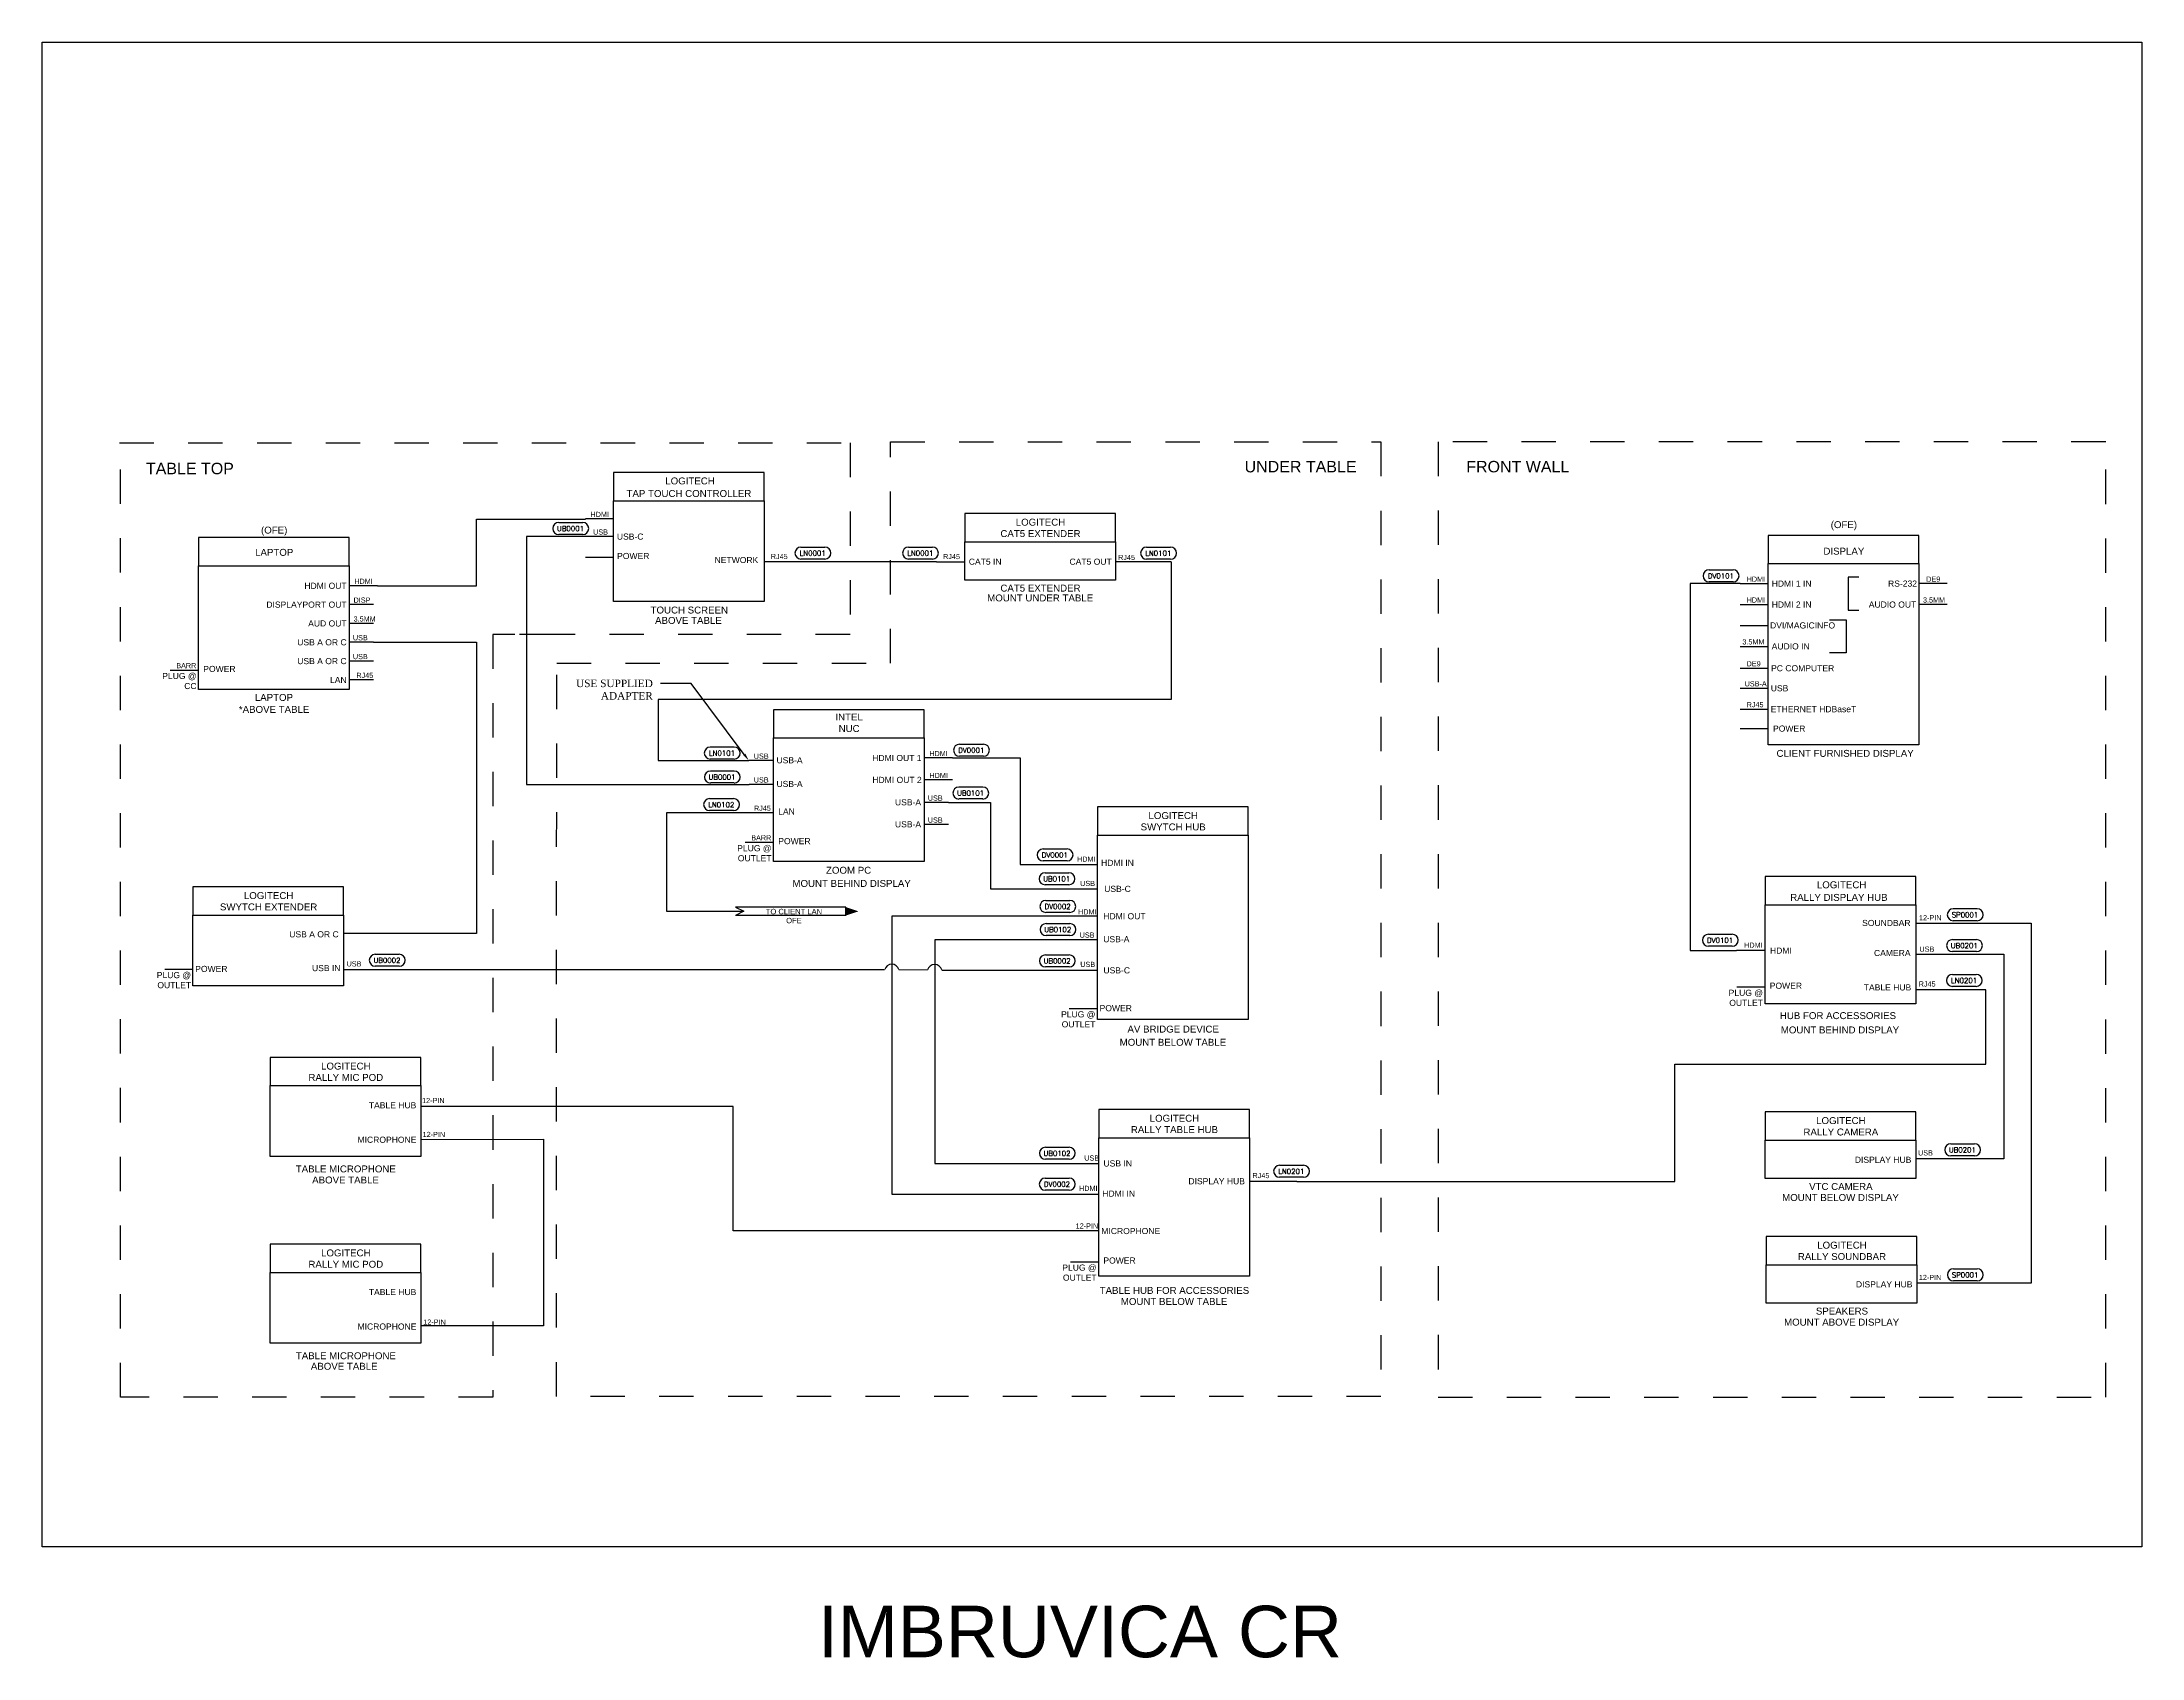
# Model space of a CAD drawing. Header units: inches. Extents: x 8 to 214, y -1 to 40.
# Drawn here: x 11.65 to 42.2, y -0.71 to 22.81 of the extents above; entities that cross this region are included whole.
import ezdxf
from ezdxf import colors
from ezdxf.entities.mleader import LeaderData, LeaderLine
from ezdxf.enums import TextEntityAlignment as Align
from ezdxf.math import Vec2, Vec3

# ---------------------------------------------------------------- set-up
doc = ezdxf.new("R2010")
doc.units = ezdxf.units.IN
doc.header["$MEASUREMENT"] = 0
doc.linetypes.add('1DASH', pattern=[1, 0.5, -0.5])
for name, color, linetype in [('AV-1-DASH', 3, '1DASH'), ('AV-CABLE-AUDIO', 4, 'Continuous'), ('AV-CABLE-CNTRL', 2, 'Continuous'), ('AV-CABLE-VIDEO', 6, 'Continuous'), ('AV-CBL-AUDIO', 4, 'Continuous'), ('AV-DEVICE', 4, 'Continuous'), ('AV-NOTE', 1, 'Continuous'), ('AV-TEXT', 2, 'Continuous')]:
    doc.layers.add(name, color=color, linetype=linetype)
doc.layers.add('AV-VPRT', color=9, linetype='Continuous', plot=False)
doc.styles.add('AVCON', font='BOOKOS.TTF')
doc.styles.add('PDF Arial', font='arial.ttf')
doc.styles.get("Standard").update_dxf_attribs({"font": 'simplex.shx'})
doc.styles.add('WL-BASE', font='arial.ttf')

msp = doc.modelspace()

# ---------------------------------------------------------------- texts
at = {"style": 'WL-BASE'}
for s, height, p in [('TABLE TOP', 0.1665, (13.158, 16.6)), ('UNDER TABLE', 0.16652, (29.143, 16.627)), ('FRONT WALL', 0.1665, (32.368, 16.627))]:
    msp.add_text(s, height=height, dxfattribs=at).set_placement(p, align=Align.MIDDLE_LEFT)
for s, height, p in [('TAP TOUCH CONTROLLER', 0.10083, (21.966, 16.236)), ('LOGITECH', 0.1008, (21.434, 16.419)), ('TOUCH SCREEN', 0.10083, (21.627, 14.54)), ('ZOOM PC', 0.1008, (23.71, 10.753)), ('RALLY DISPLAY HUB', 0.10083, (38.498, 10.358)), ('LOGITECH', 0.1008, (38.189, 10.541)), ('HUB FOR ACCESSORIES', 0.10083, (38.621, 8.637))]:
    msp.add_text(s, height=height, dxfattribs=at).set_placement(p, align=Align.MIDDLE_RIGHT)
for s, height, p in [('CAT5 EXTENDER', 0.10083, (26.173, 14.859)), ('AV BRIDGE DEVICE', 0.10083, (28.104, 8.441)), ('TABLE MICROPHONE', 0.10083, (16.066, 6.406)), ('VTC CAMERA', 0.1008, (37.818, 6.15)), ('TABLE HUB FOR ACCESSORIES', 0.10083, (28.122, 4.638)), ('SPEAKERS', 0.1008, (37.834, 4.337)), ('TABLE MICROPHONE', 0.10083, (16.067, 3.687)), ('IMBRUVICA CR', 0.75, (26.747, -0.326))]:
    msp.add_text(s, height=height, dxfattribs=at).set_placement(p, align=Align.MIDDLE_CENTER)
at = {"color": 1, "style": 'WL-BASE'}
for s, height, p in [('ABOVE TABLE', 0.10083, (21.051, 14.389)), ('*ABOVE TABLE', 0.10083, (15.023, 13.094)), ('LAPTOP', 0.1008, (15.02, 13.268)), ('MOUNT BELOW TABLE', 0.10083, (28.1, 8.249)), ('ABOVE TABLE', 0.10083, (16.062, 6.245)), ('MOUNT BELOW DISPLAY', 0.10083, (37.813, 5.99)), ('MOUNT BELOW TABLE', 0.10083, (28.117, 4.477)), ('MOUNT ABOVE DISPLAY', 0.10083, (37.829, 4.176)), ('ABOVE TABLE', 0.10083, (16.043, 3.534))]:
    msp.add_text(s, height=height, dxfattribs=at).set_placement(p, align=Align.MIDDLE_CENTER)
msp.add_text('CLIENT FURNISHED DISPLAY', height=0.10083, dxfattribs=at).set_placement((38.878, 12.454), align=Align.MIDDLE_RIGHT)
at = {"attachment_point": 2, "style": 'WL-BASE'}
for s, heights, insert, char_height in [('CAT5 EXTENDER', [0], (26.173, 15.703), 0.10083), ('LOGITECH', [0], (26.173, 15.869), 0.1008), ('INTEL\\PNUC', [0.445], (23.389, 13.034), 0.1008), ('SWYTCH HUB', [0], (28.104, 11.434), 0.1008), ('LOGITECH', [0], (28.104, 11.599), 0.1008), ('LOGITECH', [0], (14.943, 10.435), 0.1008), ('SWYTCH EXTENDER', [0], (14.943, 10.27), 0.10083), ('LOGITECH', [0], (16.066, 7.953), 0.1008), ('RALLY MIC POD', [0], (16.066, 7.788), 0.10083), ('RALLY TABLE HUB', [0], (28.122, 7.029), 0.10083), ('LOGITECH', [0], (28.122, 7.194), 0.1008), ('LOGITECH', [0], (37.818, 7.16), 0.1008), ('RALLY CAMERA', [0], (37.818, 6.994), 0.10083), ('LOGITECH', [0], (16.066, 5.234), 0.1008), ('LOGITECH', [0], (37.834, 5.347), 0.1008), ('RALLY MIC POD', [0], (16.066, 5.069), 0.10083), ('RALLY SOUNDBAR', [0], (37.834, 5.181), 0.10083)]:
    msp.add_mtext_dynamic_manual_height_columns(s, width=3.03705, gutter_width=1, heights=heights, dxfattribs=dict(at, insert=insert, char_height=char_height))
at = {"color": 1, "attachment_point": 2, "style": 'WL-BASE'}
for s, heights, insert, char_height in [('(OFE)', [0], (37.862, 15.833), 0.1008), ('LAPTOP', [0.114], (15.024, 15.43), 0.1008), ('\\pxqr;DISPLAY', [0], (36.641, 15.447), 0.10083)]:
    msp.add_mtext_dynamic_manual_height_columns(s, width=3.03705, gutter_width=1, heights=heights, dxfattribs=dict(at, insert=insert, char_height=char_height))
at = {"layer": 'AV-CABLE-AUDIO', "color": 2, "style": 'WL-BASE'}
for s, height, p in [('USB-C', 0.089, (20.397, 15.609)), ('USB-C', 0.089, (27.487, 10.482)), ('USB-A', 0.089, (27.467, 9.75)), ('SOUNDBAR', 0.089, (38.832, 9.986)), ('CAMERA', 0.089, (38.832, 9.549)), ('USB IN', 0.089, (15.989, 9.329)), ('USB-C', 0.089, (27.476, 9.296)), ('TABLE HUB', 0.089, (38.842, 9.048)), ('TABLE HUB', 0.089, (17.092, 7.333)), ('MICROPHONE', 0.089, (17.093, 6.831)), ('USB IN', 0.089, (27.504, 6.486)), ('DISPLAY HUB', 0.08905, (38.844, 6.539)), ('DISPLAY HUB', 0.08905, (29.148, 6.227)), ('MICROPHONE', 0.089, (27.915, 5.502)), ('TABLE HUB', 0.089, (17.092, 4.614)), ('DISPLAY HUB', 0.08905, (38.86, 4.726)), ('MICROPHONE', 0.089, (17.093, 4.112))]:
    msp.add_text(s, height=height, dxfattribs=at).set_placement(p, align=Align.MIDDLE_RIGHT)
at = {"layer": 'AV-CABLE-AUDIO', "color": 1, "style": 'WL-BASE'}
for s, p in [('POWER', (20.483, 15.327)), ('PLUG @', (13.895, 13.58)), ('CC', (13.895, 13.434)), ('POWER', (14.462, 13.683)), ('POWER', (37.301, 12.815)), ('PLUG @', (22.26, 11.074)), ('POWER', (22.828, 11.177)), ('OUTLET', (22.26, 10.928)), ('PLUG @', (13.815, 9.227)), ('POWER', (14.345, 9.317)), ('OUTLET', (13.815, 9.081)), ('PLUG @', (36.685, 8.969)), ('OUTLET', (36.685, 8.823)), ('POWER', (37.253, 9.072)), ('PLUG @', (26.972, 8.656)), ('OUTLET', (26.972, 8.51)), ('POWER', (27.503, 8.746)), ('PLUG @', (26.99, 4.97)), ('POWER', (27.558, 5.073)), ('OUTLET', (26.99, 4.824))]:
    msp.add_text(s, height=0.089, dxfattribs=at).set_placement(p, align=Align.MIDDLE_RIGHT)
at = {"layer": 'AV-CABLE-AUDIO', "color": 2, "style": 'WL-BASE'}
for s, p in [('RJ45', (22.25, 15.282)), ('RJ45', (24.757, 15.281)), ('RJ45', (27.303, 15.268)), ('USB', (38.962, 9.567)), ('USB', (38.941, 6.602))]:
    msp.add_text(s, height=0.0753, dxfattribs=at).set_placement(p)
at = {"layer": 'AV-CABLE-AUDIO', "style": 'WL-BASE'}
for s, p in [('AUDIO OUT', (38.915, 14.62)), ('AUDIO IN', (37.364, 14.011))]:
    msp.add_text(s, height=0.089, dxfattribs=at).set_placement(p, align=Align.MIDDLE_RIGHT)
for p in [(39.013, 14.648), (36.385, 14.039)]:
    msp.add_text('3.5MM', height=0.0753, dxfattribs=at).set_placement(p)
at = {"layer": 'AV-CABLE-AUDIO', "color": 1, "style": 'WL-BASE'}
for p in [(13.599, 13.693), (21.965, 11.187)]:
    msp.add_text('BARR', height=0.0753, dxfattribs=at).set_placement(p)
at = {"layer": 'AV-CABLE-AUDIO', "color": 6, "style": 'WL-BASE'}
msp.add_text('HDMI', height=0.089, dxfattribs=at).set_placement((37.105, 9.584), align=Align.MIDDLE_RIGHT)
at = {"layer": 'AV-CABLE-CNTRL', "style": 'WL-BASE'}
for s, p in [('USB', (19.664, 15.638)), ('USB', (16.169, 14.099)), ('USB', (16.169, 13.825)), ('DE9', (36.447, 13.72)), ('RJ45', (16.22, 13.551)), ('USB-A', (36.418, 13.429)), ('RJ45', (36.447, 13.125)), ('USB', (22.002, 12.376)), ('USB', (22.002, 12.03)), ('RJ45', (22.004, 11.618)), ('USB', (24.534, 11.766)), ('USB', (24.534, 11.446)), ('USB', (26.75, 10.523)), ('12-PIN', (38.955, 10.024)), ('USB', (26.743, 9.772)), ('USB', (16.077, 9.353)), ('USB', (26.752, 9.345)), ('RJ45', (38.95, 9.06)), ('12-PIN', (17.176, 7.364)), ('12-PIN', (17.184, 6.87)), ('USB', (26.81, 6.527)), ('RJ45', (29.258, 6.272)), ('12-PIN', (26.685, 5.538)), ('12-PIN', (38.953, 4.789)), ('12-PIN', (17.193, 4.139))]:
    msp.add_text(s, height=0.0753, dxfattribs=at).set_placement(p)
for s, p in [('NETWORK', (21.432, 15.268)), ('CAT5 IN', (25.13, 15.244))]:
    msp.add_text(s, height=0.089, dxfattribs=at).set_placement(p, align=Align.MIDDLE_LEFT)
for s, height, p in [('CAT5 OUT', 0.089, (27.21, 15.244)), ('USB A OR C', 0.089, (16.078, 14.071)), ('USB A OR C', 0.089, (16.078, 13.797)), ('LAN', 0.089, (16.078, 13.523)), ('USB', 0.089, (37.054, 13.402)), ('PC COMPUTER', 0.08905, (37.722, 13.693)), ('ETHERNET HDBaseT', 0.08905, (38.042, 13.097)), ('USB-A', 0.089, (22.712, 12.354)), ('USB-A', 0.089, (22.712, 12.009)), ('LAN', 0.089, (22.599, 11.608)), ('USB-A', 0.089, (24.436, 11.742)), ('USB-A', 0.089, (24.436, 11.422)), ('USB A OR C', 0.089, (15.962, 9.821))]:
    msp.add_text(s, height=height, dxfattribs=at).set_placement(p, align=Align.MIDDLE_RIGHT)
at = {"layer": 'AV-CABLE-CNTRL', "insert": (21.377, 9.98), "char_height": 0.07878, "width": 2.41828, "attachment_point": 7, "style": 'PDF Arial'}
msp.add_mtext('\\pxqc;TO CLIENT LAN\\POFE ', dxfattribs=at)
at = {"layer": 'AV-CABLE-VIDEO', "style": 'WL-BASE'}
for p in [(19.626, 15.894), (16.189, 14.921), (24.555, 12.414), (24.557, 12.095), (36.411, 9.625)]:
    msp.add_text('HDMI', height=0.0753, dxfattribs=at).set_placement(p)
at = {"layer": 'AV-CABLE-VIDEO', "color": 6, "style": 'WL-BASE'}
for p in [(36.447, 14.952), (36.447, 14.648), (26.705, 10.877), (26.72, 10.109), (26.734, 6.086)]:
    msp.add_text('HDMI', height=0.0753, dxfattribs=at).set_placement(p)
at = {"layer": 'AV-CABLE-VIDEO', "color": 2, "style": 'WL-BASE'}
msp.add_text('DE9', height=0.0753, dxfattribs=at).set_placement((39.06, 14.952))
at = {"layer": 'AV-CABLE-VIDEO', "style": 'WL-BASE'}
for s, p in [('HDMI OUT', (16.078, 14.893)), ('HDMI OUT 1', (24.443, 12.387)), ('HDMI OUT 2', (24.445, 12.068))]:
    msp.add_text(s, height=0.089, dxfattribs=at).set_placement(p, align=Align.MIDDLE_RIGHT)
at = {"layer": 'AV-CABLE-VIDEO', "color": 114, "true_color": 0x139b48, "style": 'WL-BASE'}
msp.add_text('DISP', height=0.0753, dxfattribs=at).set_placement((16.179, 14.647))
at = {"layer": 'AV-CABLE-VIDEO', "color": 6, "style": 'WL-BASE'}
for s, height, p in [('HDMI 1 IN', 0.089, (37.392, 14.925)), ('HDMI 2 IN', 0.089, (37.392, 14.62)), ('DVI/MAGICINFO', 0.08905, (37.735, 14.316)), ('HDMI IN', 0.089, (27.532, 10.861)), ('HDMI OUT', 0.089, (27.702, 10.084)), ('HDMI IN', 0.089, (27.549, 6.047))]:
    msp.add_text(s, height=height, dxfattribs=at).set_placement(p, align=Align.MIDDLE_RIGHT)
at = {"layer": 'AV-CABLE-VIDEO', "color": 2, "style": 'WL-BASE'}
msp.add_text('RS-232', height=0.089, dxfattribs=at).set_placement((38.926, 14.925), align=Align.MIDDLE_RIGHT)
at = {"layer": 'AV-CABLE-VIDEO', "color": 114, "true_color": 0x139b48, "style": 'WL-BASE'}
msp.add_text('DISPLAYPORT OUT', height=0.08905, dxfattribs=at).set_placement((16.078, 14.619), align=Align.MIDDLE_RIGHT)
at = {"layer": 'AV-CBL-AUDIO', "style": 'WL-BASE'}
msp.add_text('AUD OUT', height=0.089, dxfattribs=at).set_placement((16.078, 14.345), align=Align.MIDDLE_RIGHT)
msp.add_text('3.5MM', height=0.0753, dxfattribs=at).set_placement((16.179, 14.373))
at = {"layer": 'AV-NOTE', "style": 'WL-BASE'}
msp.add_text('MOUNT UNDER TABLE', height=0.10083, dxfattribs=at).set_placement((26.169, 14.716), align=Align.MIDDLE_CENTER)
for p in [(24.286, 10.561), (38.666, 8.429)]:
    msp.add_text('MOUNT BEHIND DISPLAY', height=0.10083, dxfattribs=at).set_placement(p, align=Align.MIDDLE_RIGHT)
at = {"layer": 'AV-NOTE', "color": 1, "insert": (15.024, 15.754), "char_height": 0.1008, "attachment_point": 2, "style": 'WL-BASE'}
msp.add_mtext_dynamic_manual_height_columns('(OFE)', width=3.03705, gutter_width=1, heights=[0], dxfattribs=at)

# ---------------------------------------------------------------- blocks, each defined once
blk = doc.blocks.new('WIRE_LABEL')
at = {"layer": 'AV-TEXT'}
for p, q in [((-0.137, 0.141), (0.143, 0.141)), ((0.143, 0), (-0.137, 0))]:
    blk.add_line(p, q, dxfattribs=at)
for centre, start, end in [((-0.137, 0.07), 90, 270), ((0.143, 0.07), 270, 90)]:
    blk.add_arc(centre, 0.0703, start, end, dxfattribs=at)
blk.add_attdef('NUMBER', text='', height=0.06, dxfattribs=at).set_placement((0, 0.039), align=Align.CENTER)

# ---------------------------------------------------------------- linework, layer by layer
for points in [[(19.963, 16.129), (22.155, 16.129), (22.155, 16.54), (19.963, 16.54)], [(19.963, 16.129), (22.155, 16.129), (22.155, 14.663), (19.963, 14.663)], [(25.073, 15.534), (27.265, 15.534), (27.265, 15.945), (25.073, 15.945)], [(25.073, 15.534), (27.265, 15.534), (27.265, 14.976), (25.073, 14.976)], [(22.289, 12.678), (24.481, 12.678), (24.481, 13.089), (22.289, 13.089)], [(22.289, 12.678), (24.481, 12.678), (24.481, 10.879), (22.289, 10.879)], [(27.004, 11.265), (29.196, 11.265), (29.196, 11.676), (27.004, 11.676)], [(27.004, 11.265), (29.196, 11.265), (29.196, 8.582), (27.004, 8.582)], [(13.842, 10.101), (16.034, 10.101), (16.034, 10.512), (13.842, 10.512)], [(36.718, 10.251), (38.91, 10.251), (38.91, 10.662), (36.718, 10.662)], [(13.842, 10.101), (16.034, 10.101), (16.034, 9.069), (13.842, 9.069)], [(36.718, 10.251), (38.91, 10.251), (38.91, 8.811), (36.718, 8.811)], [(14.966, 7.619), (17.158, 7.619), (17.158, 8.03), (14.966, 8.03)], [(14.966, 7.619), (17.158, 7.619), (17.158, 6.587), (14.966, 6.587)], [(27.021, 6.86), (29.213, 6.86), (29.213, 7.271), (27.021, 7.271)], [(36.717, 6.826), (38.909, 6.826), (38.909, 7.237), (36.717, 7.237)], [(27.021, 6.86), (29.213, 6.86), (29.213, 4.846), (27.021, 4.846)], [(36.717, 6.826), (38.909, 6.826), (38.909, 6.267), (36.717, 6.267)], [(14.966, 4.9), (17.158, 4.9), (17.158, 5.311), (14.966, 5.311)], [(36.733, 5.012), (38.925, 5.012), (38.925, 5.423), (36.733, 5.423)], [(14.966, 4.9), (17.158, 4.9), (17.158, 3.868), (14.966, 3.868)], [(36.733, 5.012), (38.925, 5.012), (38.925, 4.454), (36.733, 4.454)]]:
    msp.add_lwpolyline(points, close=True)
at = {"color": 1}
for points in [[(13.924, 15.184), (16.116, 15.184), (16.116, 15.595), (13.924, 15.595)], [(36.762, 15.215), (38.954, 15.215), (38.954, 15.626), (36.762, 15.626)], [(13.924, 15.184), (16.116, 15.184), (16.116, 13.385), (13.924, 13.385)], [(36.762, 15.215), (38.954, 15.215), (38.954, 12.577), (36.762, 12.577)]]:
    msp.add_lwpolyline(points, close=True, dxfattribs=at)
at = {"layer": 'AV-1-DASH'}
for points in [[(12.774, 16.973), (23.402, 16.973), (23.402, 14.185), (19.092, 14.185), (18.525, 14.185), (18.204, 14.186), (18.204, 3.084), (12.787, 3.084), (12.787, 16.973)], [(19.135, 13.766), (23.99, 13.766), (23.99, 16.986), (31.127, 16.986), (31.127, 16.986), (31.127, 3.096), (19.13, 3.096), (19.135, 13.619)], [(31.958, 16.989), (31.958, 3.083), (41.671, 3.083), (41.671, 16.989), (31.958, 16.989)]]:
    msp.add_lwpolyline(points, dxfattribs=at)
at = {"layer": 'AV-CABLE-AUDIO', "color": 2}
msp.add_line((19.961, 15.61), (18.693, 15.61), dxfattribs=at)
at = {"layer": 'AV-CABLE-AUDIO', "color": 1}
for p, q in [((19.553, 15.309), (19.964, 15.309)), ((38.078, 15.016), (37.924, 15.016)), ((37.924, 15.016), (37.924, 14.537)), ((37.654, 14.398), (37.893, 14.398)), ((37.893, 14.398), (37.893, 13.919)), ((37.924, 14.537), (38.078, 14.537)), ((37.893, 13.919), (37.654, 13.919)), ((13.513, 13.666), (13.924, 13.666)), ((36.351, 12.815), (36.762, 12.815)), ((21.878, 11.16), (22.289, 11.16)), ((13.433, 9.312), (13.844, 9.312)), ((36.303, 9.055), (36.714, 9.055)), ((26.59, 8.741), (27.001, 8.741)), ((26.608, 5.056), (27.019, 5.056))]:
    msp.add_line(p, q, dxfattribs=at)
at = {"layer": 'AV-CABLE-AUDIO'}
for p, q in [((39.365, 14.62), (38.954, 14.62)), ((36.351, 14.011), (36.762, 14.011))]:
    msp.add_line(p, q, dxfattribs=at)
at = {"layer": 'AV-CABLE-CNTRL'}
for p, q in [((24.662, 15.244), (25.073, 15.244)), ((28.076, 15.244), (27.265, 15.244)), ((16.469, 14.071), (16.116, 14.071)), ((16.469, 13.797), (16.116, 13.797)), ((16.469, 13.523), (16.116, 13.523)), ((36.351, 13.693), (36.762, 13.693)), ((36.351, 13.402), (36.762, 13.402)), ((36.351, 13.097), (36.762, 13.097)), ((22.289, 12.349), (21.935, 12.349)), ((22.289, 12.003), (21.935, 12.003)), ((24.835, 11.738), (24.481, 11.738)), ((22.288, 11.59), (21.934, 11.59)), ((24.835, 11.419), (24.481, 11.419)), ((23.34, 10.214), (21.738, 10.214)), ((21.738, 10.214), (21.858, 10.155)), ((21.858, 10.155), (21.738, 10.096)), ((23.34, 10.096), (21.738, 10.096)), ((23.34, 10.097), (23.34, 10.214)), ((29.902, 6.223), (29.213, 6.223))]:
    msp.add_line(p, q, dxfattribs=at)
at = {"layer": 'AV-CABLE-CNTRL', "color": 1}
msp.add_line((23.34, 10.096), (23.34, 10.214), dxfattribs=at)
at = {"layer": 'AV-CABLE-CNTRL'}
for points in [[(18.693, 15.61), (18.693, 12.001), (21.935, 12.003)], [(28.076, 15.244), (28.076, 13.236), (20.609, 13.236), (20.609, 12.35), (21.929, 12.349)], [(24.662, 15.244), (22.155, 15.244)], [(16.469, 14.071), (17.967, 14.071), (17.967, 9.83), (16.034, 9.83)], [(24.835, 11.738), (25.444, 11.738), (25.444, 10.482), (27.004, 10.482)], [(21.934, 11.59), (20.731, 11.59), (20.731, 10.155), (21.858, 10.155)], [(38.91, 9.985), (40.586, 9.985), (40.586, 4.742), (38.925, 4.742)], [(27.004, 9.738), (24.634, 9.738), (24.634, 6.483), (27.021, 6.483)], [(38.91, 9.531), (40.187, 9.531), (40.187, 6.553), (38.909, 6.553)], [(23.906, 9.306), (16.034, 9.306)], [(24.531, 9.301), (24.112, 9.306)], [(24.736, 9.301), (27.004, 9.301)], [(29.902, 6.223), (35.402, 6.223), (35.402, 7.931), (39.929, 7.931), (39.929, 9.011), (38.91, 9.011)], [(27.021, 5.507), (21.7, 5.507), (21.7, 7.315), (17.158, 7.315)], [(17.158, 6.834), (18.941, 6.839)], [(18.941, 6.839), (18.941, 4.122), (17.162, 4.122)]]:
    msp.add_lwpolyline(points, dxfattribs=at)
for centre in [(24.009, 9.279), (24.634, 9.274)]:
    msp.add_arc(centre, 0.106, 15, 165, dxfattribs=at)
msp.add_solid([(23.34, 10.216), (23.525, 10.155), (23.34, 10.093)], dxfattribs=at)
at = {"layer": 'AV-CABLE-VIDEO'}
for p, q in [((19.963, 15.867), (19.552, 15.867)), ((16.527, 14.893), (16.116, 14.893)), ((24.892, 12.387), (24.481, 12.387)), ((24.894, 12.068), (24.483, 12.068)), ((36.713, 9.584), (36.302, 9.584))]:
    msp.add_line(p, q, dxfattribs=at)
at = {"layer": 'AV-CABLE-VIDEO', "color": 6}
for p, q in [((36.351, 14.925), (36.762, 14.925)), ((36.351, 14.62), (36.762, 14.62)), ((36.351, 14.316), (36.762, 14.316))]:
    msp.add_line(p, q, dxfattribs=at)
at = {"layer": 'AV-CABLE-VIDEO', "color": 2}
msp.add_line((39.365, 14.925), (38.954, 14.925), dxfattribs=at)
at = {"layer": 'AV-CABLE-VIDEO', "color": 114, "true_color": 0x139b48}
msp.add_line((16.469, 14.619), (16.116, 14.619), dxfattribs=at)
at = {"layer": 'AV-CABLE-VIDEO'}
for points in [[(16.527, 14.893), (17.966, 14.893), (17.966, 15.863), (19.552, 15.863)], [(36.351, 14.925), (35.625, 14.925), (35.625, 9.585), (36.302, 9.584)], [(24.892, 12.387), (25.879, 12.387), (25.879, 10.836), (27.004, 10.836)], [(27.004, 10.083), (24.011, 10.083), (24.011, 6.038), (27.021, 6.038)]]:
    msp.add_lwpolyline(points, dxfattribs=at)
at = {"layer": 'AV-CBL-AUDIO'}
msp.add_line((16.469, 14.345), (16.116, 14.345), dxfattribs=at)
at = {"layer": 'AV-VPRT'}
msp.add_lwpolyline([(11.646, 22.807), (42.199, 22.807), (42.199, 0.905), (11.646, 0.905)], close=True, dxfattribs=at)

# ---------------------------------------------------------------- block references
at = {"layer": 'AV-DEVICE', "xscale": 1.241608134679848, "yscale": 1.241608134679848, "zscale": 1.241608134679848}
for p, values in [((19.335, 15.64), {'NUMBER': 'UB0001'}), ((22.858, 15.282), {'NUMBER': 'LN0001'}), ((24.424, 15.282), {'NUMBER': 'LN0001'}), ((27.887, 15.281), {'NUMBER': 'LN0101'}), ((36.072, 14.951), {'NUMBER': 'DV0101'}), ((21.539, 12.372), {'NUMBER': 'LN0101'}), ((25.166, 12.413), {'NUMBER': 'DV0001'}), ((21.54, 12.023), {'NUMBER': 'UB0001'}), ((25.156, 11.79), {'NUMBER': 'UB0101'}), ((21.529, 11.621), {'NUMBER': 'LN0102'}), ((26.382, 10.889), {'NUMBER': 'DV0001'}), ((26.409, 10.542), {'NUMBER': 'UB0101'}), ((26.422, 10.139), {'NUMBER': 'DV0002'}), ((39.624, 10.019), {'NUMBER': 'SP0001'}), ((26.424, 9.803), {'NUMBER': 'UB0102'}), ((36.061, 9.648), {'NUMBER': 'DV0101'}), ((16.665, 9.356), {'NUMBER': 'UB0002'}), ((26.415, 9.347), {'NUMBER': 'UB0002'}), ((39.613, 9.57), {'NUMBER': 'UB0201'}), ((39.611, 9.063), {'NUMBER': 'LN0201'}), ((26.414, 6.547), {'NUMBER': 'UB0102'}), ((39.586, 6.597), {'NUMBER': 'UB0201'}), ((29.822, 6.285), {'NUMBER': 'LN0201'}), ((26.413, 6.097), {'NUMBER': 'DV0002'}), ((39.625, 4.778), {'NUMBER': 'SP0001'})]:
    msp.add_blockref('WIRE_LABEL', p, dxfattribs=at).add_auto_attribs(values)

msp.set_redraw_order([(e.dxf.handle, doc.entitydb.next_handle()) for e in msp.query("TEXT MTEXT ATTDEF DIMENSION ARC_DIMENSION")])  # texts and dimensions are drawn at this point

# ---------------------------------------------------------------- leaders
at = {"layer": 'AV-NOTE'}
ml = msp.add_multileader_mtext('Standard', dxfattribs=at)
ml.set_content('USE SUPPLIED\\PADAPTER', color=256, style='AVCON')
ml.set_leader_properties()
ml.build(insert=Vec2(0, 0))
ml.multileader.update_dxf_attribs({"dogleg_length": 0.36, "arrow_head_size": 0.109})
ctx = ml.context
ctx.base_point, ctx.char_height, ctx.arrow_head_size, ctx.landing_gap_size, ctx.plane_origin = Vec3(19.22, 13.473), 0.10864, 0.109, 0.112, Vec3(21.226, 18.899)
ctx.text_align_type = 2
notes = []
notes.append((ctx, [(1, (1, 1, 0), (21.091, 13.473), (-1, 0), 0.447, [(0, [(21.929, 12.351)], 0, [])])]))
ctx.mtext.insert, ctx.mtext.alignment, ctx.mtext.flow_direction = Vec3(20.533, 13.527), 3, 5
for ctx, leaders in notes:
    for number, flags, end, landing, length, lines in leaders:
        leader = LeaderData()
        leader.index, (leader.has_last_leader_line, leader.has_dogleg_vector, leader.attachment_direction) = number, flags
        leader.last_leader_point, leader.dogleg_vector, leader.dogleg_length = Vec3(end), Vec3(landing), length
        for number, points, colour, breaks in lines:
            line = LeaderLine()
            line.index, line.vertices, line.color, line.breaks = number, Vec3.list(points), colors.encode_raw_color(colour), breaks
            leader.lines.append(line)
        ctx.leaders.append(leader)

doc.saveas('drawing.dxf')
